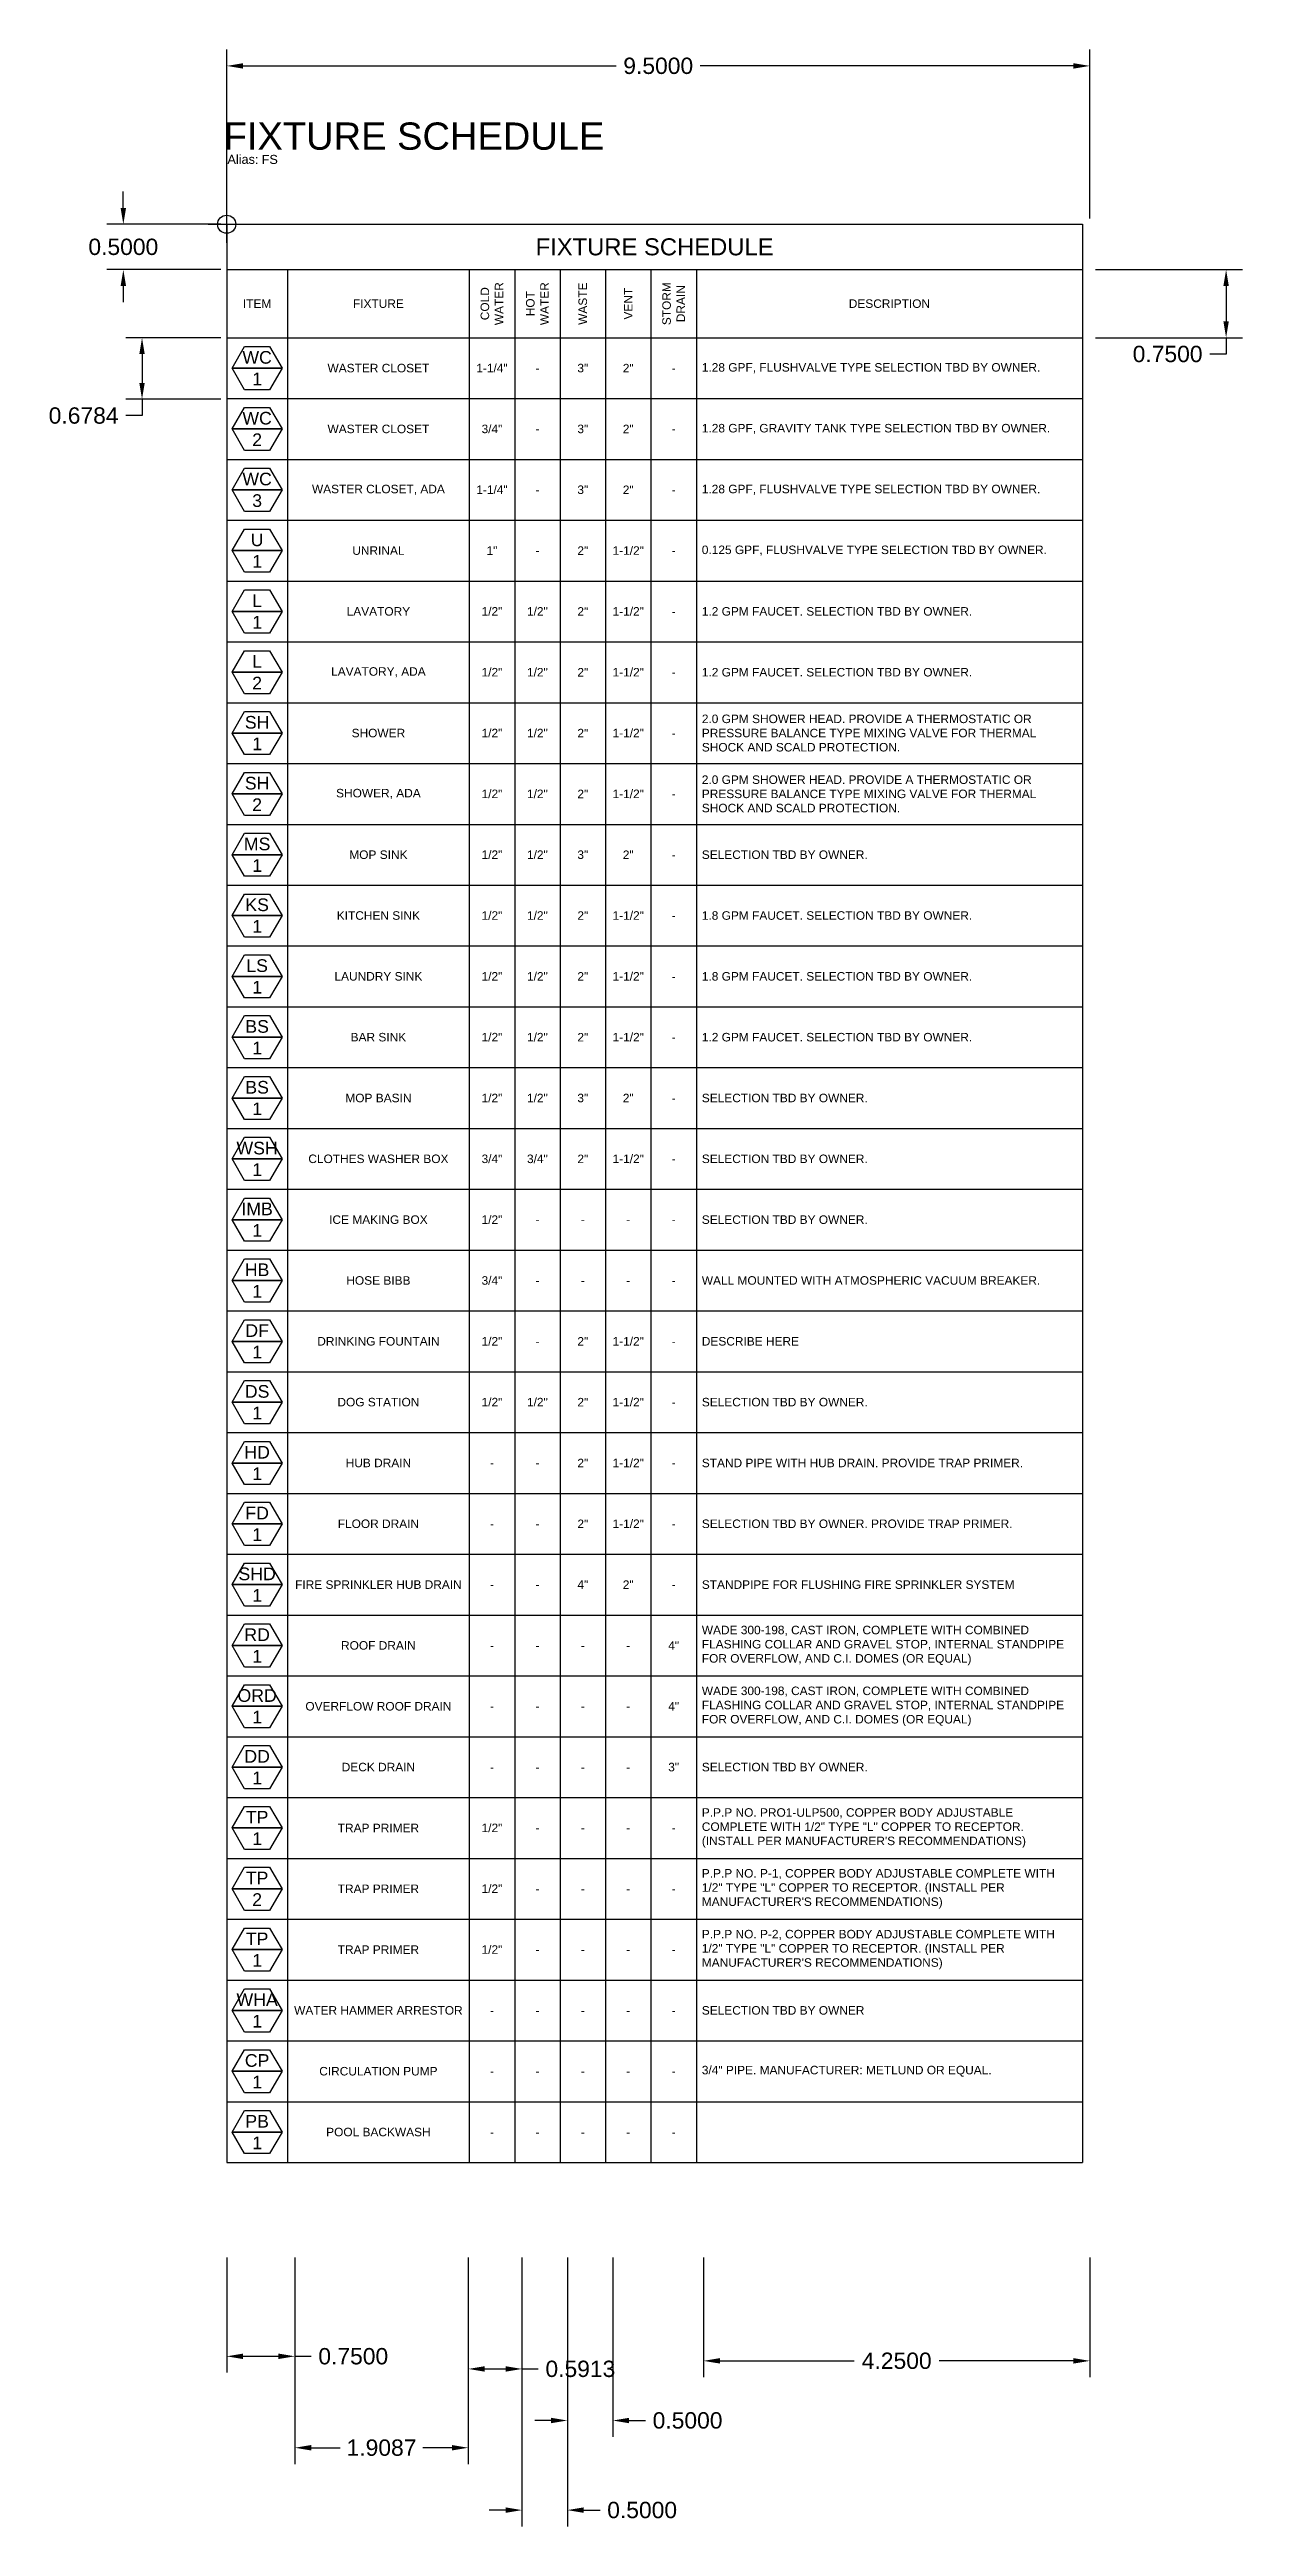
# Model space of a CAD drawing. Header units: inches. Extents: x -402 to -9, y -37 to 148.
# Drawn here: x -196.28 to -183.15, y 13.93 to 41.21 of the extents above; entities that cross this region are included whole.
import ezdxf
from ezdxf.enums import TextEntityAlignment as Align

# ---------------------------------------------------------------- set-up
doc = ezdxf.new("R2010")
doc.units = ezdxf.units.IN
doc.header["$MEASUREMENT"] = 0
for name, color, linetype in [('FIXTURE_DETAILS_[GV_P]', 7, 'Continuous'), ('GEC_BORDER', 255, 'Continuous'), ('PLUM_TEXT', 2, 'Continuous'), ('TABLE', 13, 'Continuous')]:
    doc.layers.add(name, color=color, linetype=linetype)
doc.styles.add('A2', font='arial.ttf', dxfattribs={"width": 1.00018})
doc.styles.add('ARC-TEXT', font='arial.ttf', dxfattribs={"width": 1.00018, "height": 4.5})
doc.styles.get("Standard").update_dxf_attribs({"font": 'arial.ttf'})
doc.dimstyles.get("Standard").update_dxf_attribs({"dimtxt": 0.18, "dimasz": 0.18, "dimexe": 0.18, "dimexo": 0.0625, "dimgap": 0.09, "dimtad": 0, "dimtih": 1, "dimtoh": 1, "dimdec": 4, "dimzin": 0, "dimdsep": 46, "dimtxsty": 'Standard', "dimcen": 0.09, "dimadec": 0, "dimazin": 0, "dimtfac": 1, "dimtdec": 4, "dimtofl": 0, "dimtmove": 0, "dimatfit": 3, "dimfxl": 1, "dimtolj": 1, "dimtzin": 0, "dimarcsym": 0})

msp = doc.modelspace()

# ---------------------------------------------------------------- blocks, each defined once
blk = doc.blocks.new('InsertPoint')
at = {"layer": 'GEC_BORDER'}
for p, q in [((-0.203, 0), (0.203, 0)), ((0, -0.203), (0, 0.203))]:
    blk.add_line(p, q, dxfattribs=at)
blk.add_circle((0, 0), 0.1, dxfattribs=at)
at = {"insert": (0.008, 0.664), "char_height": 0.1, "attachment_point": 7, "style": 'ARC-TEXT'}
blk.add_mtext('{\\fARIAL|b0|i0|c163|p34;Alias:}', dxfattribs=at)
at = {"style": 'ARC-TEXT', "width": 1.00018}
for tag, p, height in [('NAME', (-0.034, 0.821), 0.3), ('ALIAS', (0.385, 0.664), 0.1)]:
    blk.add_attdef(tag, p, '', height=height, dxfattribs=at)
blk = doc.blocks.new('*D13')
at = {"color": 0, "lineweight": -2, "transparency": 16777216}
for p, q in [((-194.331, 39.349), (-194.331, 41.211)), ((-184.831, 39.349), (-184.831, 41.211)), ((-194.151, 41.031), (-190.045, 41.031)), ((-185.011, 41.031), (-189.118, 41.031))]:
    blk.add_line(p, q, dxfattribs=at)
at = {"color": 0, "transparency": 16777216}
for points in [[(-194.151, 41.061), (-194.151, 41.001), (-194.331, 41.031)], [(-185.011, 41.061), (-185.011, 41.001), (-184.831, 41.031)]]:
    blk.add_solid(points, dxfattribs=at)
at = {"layer": 'DEFPOINTS', "color": 0, "transparency": 16777216}
for p in [(-194.331, 41.031), (-194.331, 39.287), (-184.831, 39.287)]:
    blk.add_point(p, dxfattribs=at)
at = {"color": 0, "transparency": 16777216, "insert": (-189.581, 41.031), "char_height": 0.18, "attachment_point": 5}
blk.add_mtext('\\A1;9.5000', dxfattribs=at)
blk = doc.blocks.new('*D14')
at = {"color": 0, "lineweight": -2, "transparency": 16777216}
for p, q in [((-195.469, 39.467), (-195.469, 39.647)), ((-194.394, 39.287), (-195.649, 39.287)), ((-194.394, 38.787), (-195.649, 38.787)), ((-195.469, 38.607), (-195.469, 38.427))]:
    blk.add_line(p, q, dxfattribs=at)
at = {"color": 0, "transparency": 16777216}
for points in [[(-195.499, 39.467), (-195.439, 39.467), (-195.469, 39.287)], [(-195.499, 38.607), (-195.439, 38.607), (-195.469, 38.787)]]:
    blk.add_solid(points, dxfattribs=at)
at = {"layer": 'DEFPOINTS', "color": 0, "transparency": 16777216}
for p in [(-194.331, 39.287), (-195.469, 38.787), (-194.331, 38.787)]:
    blk.add_point(p, dxfattribs=at)
at = {"color": 0, "transparency": 16777216, "insert": (-195.469, 39.037), "char_height": 0.18, "attachment_point": 5}
blk.add_mtext('\\A1;0.5000', dxfattribs=at)
blk = doc.blocks.new('*D15')
at = {"color": 0, "lineweight": -2, "transparency": 16777216}
for p, q in [((-194.394, 38.037), (-195.443, 38.037)), ((-195.263, 37.857), (-195.263, 37.539)), ((-194.394, 37.359), (-195.443, 37.359)), ((-195.263, 37.179), (-195.443, 37.179)), ((-195.263, 37.359), (-195.263, 37.179))]:
    blk.add_line(p, q, dxfattribs=at)
at = {"color": 0, "transparency": 16777216}
for points in [[(-195.293, 37.857), (-195.233, 37.857), (-195.263, 38.037)], [(-195.293, 37.539), (-195.233, 37.539), (-195.263, 37.359)]]:
    blk.add_solid(points, dxfattribs=at)
at = {"layer": 'DEFPOINTS', "color": 0, "transparency": 16777216}
for p in [(-194.331, 38.037), (-195.263, 37.359), (-194.331, 37.359)]:
    blk.add_point(p, dxfattribs=at)
at = {"color": 0, "transparency": 16777216, "insert": (-195.906, 37.179), "char_height": 0.18, "attachment_point": 5}
blk.add_mtext('\\A1;0.6784', dxfattribs=at)
blk = doc.blocks.new('*D16')
at = {"color": 0, "lineweight": -2, "transparency": 16777216}
for p, q in [((-194.331, 16.891), (-194.331, 15.622)), ((-193.581, 16.891), (-193.581, 15.622)), ((-194.151, 15.802), (-193.761, 15.802)), ((-193.581, 15.802), (-193.401, 15.802))]:
    blk.add_line(p, q, dxfattribs=at)
at = {"color": 0, "transparency": 16777216}
for points in [[(-194.151, 15.832), (-194.151, 15.772), (-194.331, 15.802)], [(-193.761, 15.832), (-193.761, 15.772), (-193.581, 15.802)]]:
    blk.add_solid(points, dxfattribs=at)
at = {"layer": 'DEFPOINTS', "color": 0, "transparency": 16777216}
for p in [(-194.331, 16.953), (-193.581, 16.953), (-193.581, 15.802)]:
    blk.add_point(p, dxfattribs=at)
at = {"color": 0, "transparency": 16777216, "insert": (-192.938, 15.802), "char_height": 0.18, "attachment_point": 5}
blk.add_mtext('\\A1;0.7500', dxfattribs=at)
blk = doc.blocks.new('*D17')
at = {"color": 0, "lineweight": -2, "transparency": 16777216}
for p, q in [((-193.581, 16.891), (-193.581, 14.615)), ((-191.672, 16.891), (-191.672, 14.615)), ((-193.401, 14.795), (-193.082, 14.795)), ((-191.852, 14.795), (-192.172, 14.795))]:
    blk.add_line(p, q, dxfattribs=at)
at = {"color": 0, "transparency": 16777216}
for points in [[(-193.401, 14.825), (-193.401, 14.765), (-193.581, 14.795)], [(-191.852, 14.825), (-191.852, 14.765), (-191.672, 14.795)]]:
    blk.add_solid(points, dxfattribs=at)
at = {"layer": 'DEFPOINTS', "color": 0, "transparency": 16777216}
for p in [(-193.581, 16.953), (-191.672, 16.953), (-191.672, 14.795)]:
    blk.add_point(p, dxfattribs=at)
at = {"color": 0, "transparency": 16777216, "insert": (-192.627, 14.795), "char_height": 0.18, "attachment_point": 5}
blk.add_mtext('\\A1;1.9087', dxfattribs=at)
blk = doc.blocks.new('*D18')
at = {"color": 0, "lineweight": -2, "transparency": 16777216}
for p, q in [((-191.672, 16.891), (-191.672, 15.483)), ((-191.081, 16.891), (-191.081, 15.483)), ((-191.492, 15.663), (-191.261, 15.663)), ((-191.081, 15.663), (-190.901, 15.663))]:
    blk.add_line(p, q, dxfattribs=at)
at = {"color": 0, "transparency": 16777216}
for points in [[(-191.492, 15.693), (-191.492, 15.633), (-191.672, 15.663)], [(-191.261, 15.693), (-191.261, 15.633), (-191.081, 15.663)]]:
    blk.add_solid(points, dxfattribs=at)
at = {"layer": 'DEFPOINTS', "color": 0, "transparency": 16777216}
for p in [(-191.672, 16.953), (-191.081, 16.953), (-191.081, 15.663)]:
    blk.add_point(p, dxfattribs=at)
at = {"color": 0, "transparency": 16777216, "insert": (-190.438, 15.663), "char_height": 0.18, "attachment_point": 5}
blk.add_mtext('\\A1;0.5913', dxfattribs=at)
blk = doc.blocks.new('*D19')
at = {"color": 0, "lineweight": -2, "transparency": 16777216}
for p, q in [((-191.081, 16.891), (-191.081, 13.928)), ((-190.581, 16.891), (-190.581, 13.928)), ((-191.261, 14.108), (-191.441, 14.108)), ((-190.401, 14.108), (-190.221, 14.108))]:
    blk.add_line(p, q, dxfattribs=at)
at = {"color": 0, "transparency": 16777216}
for points in [[(-191.261, 14.138), (-191.261, 14.078), (-191.081, 14.108)], [(-190.401, 14.138), (-190.401, 14.078), (-190.581, 14.108)]]:
    blk.add_solid(points, dxfattribs=at)
at = {"layer": 'DEFPOINTS', "color": 0, "transparency": 16777216}
for p in [(-191.081, 16.953), (-190.581, 16.953), (-190.581, 14.108)]:
    blk.add_point(p, dxfattribs=at)
at = {"color": 0, "transparency": 16777216, "insert": (-189.758, 14.108), "char_height": 0.18, "attachment_point": 5}
blk.add_mtext('\\A1;0.5000', dxfattribs=at)
blk = doc.blocks.new('*D20')
at = {"color": 0, "lineweight": -2, "transparency": 16777216}
for p, q in [((-190.581, 16.891), (-190.581, 14.915)), ((-190.081, 16.891), (-190.081, 14.915)), ((-190.761, 15.095), (-190.941, 15.095)), ((-189.901, 15.095), (-189.721, 15.095))]:
    blk.add_line(p, q, dxfattribs=at)
at = {"color": 0, "transparency": 16777216}
for points in [[(-190.761, 15.125), (-190.761, 15.065), (-190.581, 15.095)], [(-189.901, 15.125), (-189.901, 15.065), (-190.081, 15.095)]]:
    blk.add_solid(points, dxfattribs=at)
at = {"layer": 'DEFPOINTS', "color": 0, "transparency": 16777216}
for p in [(-190.581, 16.953), (-190.081, 16.953), (-190.081, 15.095)]:
    blk.add_point(p, dxfattribs=at)
at = {"color": 0, "transparency": 16777216, "insert": (-189.258, 15.095), "char_height": 0.18, "attachment_point": 5}
blk.add_mtext('\\A1;0.5000', dxfattribs=at)
blk = doc.blocks.new('*D21')
at = {"color": 0, "lineweight": -2, "transparency": 16777216}
for p, q in [((-189.081, 16.891), (-189.081, 15.572)), ((-184.831, 16.891), (-184.831, 15.572)), ((-188.901, 15.752), (-187.423, 15.752)), ((-185.011, 15.752), (-186.489, 15.752))]:
    blk.add_line(p, q, dxfattribs=at)
at = {"color": 0, "transparency": 16777216}
for points in [[(-188.901, 15.782), (-188.901, 15.722), (-189.081, 15.752)], [(-185.011, 15.782), (-185.011, 15.722), (-184.831, 15.752)]]:
    blk.add_solid(points, dxfattribs=at)
at = {"layer": 'DEFPOINTS', "color": 0, "transparency": 16777216}
for p in [(-189.081, 16.953), (-184.831, 16.953), (-184.831, 15.752)]:
    blk.add_point(p, dxfattribs=at)
at = {"color": 0, "transparency": 16777216, "insert": (-186.956, 15.752), "char_height": 0.18, "attachment_point": 5}
blk.add_mtext('\\A1;4.2500', dxfattribs=at)
blk = doc.blocks.new('*D22')
at = {"color": 0, "lineweight": -2, "transparency": 16777216}
for p, q in [((-184.769, 38.787), (-183.15, 38.787)), ((-183.33, 38.607), (-183.33, 38.217)), ((-184.769, 38.037), (-183.15, 38.037)), ((-183.33, 38.037), (-183.33, 37.857)), ((-183.33, 37.857), (-183.51, 37.857))]:
    blk.add_line(p, q, dxfattribs=at)
at = {"color": 0, "transparency": 16777216}
for points in [[(-183.36, 38.607), (-183.3, 38.607), (-183.33, 38.787)], [(-183.36, 38.217), (-183.3, 38.217), (-183.33, 38.037)]]:
    blk.add_solid(points, dxfattribs=at)
at = {"layer": 'DEFPOINTS', "color": 0, "transparency": 16777216}
for p in [(-184.831, 38.787), (-184.831, 38.037), (-183.33, 38.037)]:
    blk.add_point(p, dxfattribs=at)
at = {"color": 0, "transparency": 16777216, "insert": (-183.974, 37.857), "char_height": 0.18, "attachment_point": 5}
blk.add_mtext('\\A1;0.7500', dxfattribs=at)
blk = doc.blocks.new('Hex-Note')
at = {"layer": 'PLUM_TEXT'}
blk.add_lwpolyline([(-0.093, 0.16), (0.093, 0.16), (0.185, 0), (0.093, -0.16), (-0.093, -0.16), (-0.185, 0), (0.185, 0), (-0.185, 0), (-0.093, 0.16)], dxfattribs=at)
at = {"layer": 'PLUM_TEXT', "style": 'A2'}
for tag, p in [('ID', (0, 0.08)), ('ID_NUM', (0, -0.08))]:
    blk.add_attdef(tag, text='', height=0.0938, dxfattribs=at).set_placement(p, align=Align.MIDDLE_CENTER)
blk = doc.blocks.new('*T23')
at = {"layer": 'TABLE', "color": 0, "linetype": 'ByBlock', "lineweight": -2, "transparency": 16777216}
for p, q in [((0, 0), (9.42, 0)), ((0, 0), (0, -21.35)), ((9.42, 0), (9.42, -21.35)), ((0, -0.5), (9.42, -0.5)), ((0.67, -0.5), (0.67, -21.35)), ((2.67, -0.5), (2.67, -21.35)), ((3.17, -0.5), (3.17, -21.35)), ((3.67, -0.5), (3.67, -21.35)), ((4.17, -0.5), (4.17, -21.35)), ((4.67, -0.5), (4.67, -21.35)), ((5.17, -0.5), (5.17, -21.35)), ((0, -1.25), (9.42, -1.25)), ((0, -1.92), (9.42, -1.92)), ((0, -2.59), (9.42, -2.59)), ((0, -3.26), (9.42, -3.26)), ((0, -3.93), (9.42, -3.93)), ((0, -4.6), (9.42, -4.6)), ((0, -5.27), (9.42, -5.27)), ((0, -5.94), (9.42, -5.94)), ((0, -6.61), (9.42, -6.61)), ((0, -7.28), (9.42, -7.28)), ((0, -7.95), (9.42, -7.95)), ((0, -8.62), (9.42, -8.62)), ((0, -9.29), (9.42, -9.29)), ((0, -9.96), (9.42, -9.96)), ((0, -10.63), (9.42, -10.63)), ((0, -11.3), (9.42, -11.3)), ((0, -11.97), (9.42, -11.97)), ((0, -12.64), (9.42, -12.64)), ((0, -13.31), (9.42, -13.31)), ((0, -13.98), (9.42, -13.98)), ((0, -14.65), (9.42, -14.65)), ((0, -15.32), (9.42, -15.32)), ((0, -15.99), (9.42, -15.99)), ((0, -16.66), (9.42, -16.66)), ((0, -17.33), (9.42, -17.33)), ((0, -18), (9.42, -18)), ((0, -18.67), (9.42, -18.67)), ((0, -19.34), (9.42, -19.34)), ((0, -20.01), (9.42, -20.01)), ((0, -20.68), (9.42, -20.68)), ((0, -21.35), (9.42, -21.35))]:
    blk.add_line(p, q, dxfattribs=at)
at = {"layer": 'TABLE', "color": 2, "transparency": 16777216, "xscale": 1.484754819547645, "yscale": 1.484754819547645, "zscale": 1.484754819547645}
for p, values in [((0.335, -1.585), {'ID': 'WC', 'ID_NUM': '1'}), ((0.335, -2.255), {'ID': 'WC', 'ID_NUM': '2'}), ((0.335, -2.925), {'ID': 'WC', 'ID_NUM': '3'}), ((0.335, -3.595), {'ID': 'U', 'ID_NUM': '1'}), ((0.335, -4.265), {'ID': 'L', 'ID_NUM': '1'}), ((0.335, -4.935), {'ID': 'L', 'ID_NUM': '2'}), ((0.335, -5.605), {'ID': 'SH', 'ID_NUM': '1'}), ((0.335, -6.275), {'ID': 'SH', 'ID_NUM': '2'}), ((0.335, -6.945), {'ID': 'MS', 'ID_NUM': '1'}), ((0.335, -7.615), {'ID': 'KS', 'ID_NUM': '1'}), ((0.335, -8.285), {'ID': 'LS', 'ID_NUM': '1'}), ((0.335, -8.955), {'ID': 'BS', 'ID_NUM': '1'}), ((0.335, -9.625), {'ID': 'BS', 'ID_NUM': '1'}), ((0.335, -10.295), {'ID': 'WSH', 'ID_NUM': '1'}), ((0.335, -10.965), {'ID': 'IMB', 'ID_NUM': '1'}), ((0.335, -11.635), {'ID': 'HB', 'ID_NUM': '1'}), ((0.335, -12.305), {'ID': 'DF', 'ID_NUM': '1'}), ((0.335, -12.975), {'ID': 'DS', 'ID_NUM': '1'}), ((0.335, -13.645), {'ID': 'HD', 'ID_NUM': '1'}), ((0.335, -14.315), {'ID': 'FD', 'ID_NUM': '1'}), ((0.335, -14.985), {'ID': 'SHD', 'ID_NUM': '1'}), ((0.335, -15.655), {'ID': 'RD', 'ID_NUM': '1'}), ((0.335, -16.325), {'ID': 'ORD', 'ID_NUM': '1'}), ((0.335, -16.995), {'ID': 'DD', 'ID_NUM': '1'}), ((0.335, -17.665), {'ID': 'TP', 'ID_NUM': '1'}), ((0.335, -18.335), {'ID': 'TP', 'ID_NUM': '2'}), ((0.335, -19.005), {'ID': 'TP', 'ID_NUM': '1'}), ((0.335, -19.675), {'ID': 'WHA', 'ID_NUM': '1'}), ((0.335, -20.345), {'ID': 'CP', 'ID_NUM': '1'}), ((0.335, -21.015), {'ID': 'PB', 'ID_NUM': '1'})]:
    blk.add_blockref('Hex-Note', p, dxfattribs=at).add_auto_attribs(values)
at = {"layer": 'TABLE', "color": 2, "transparency": 16777216}
for s, insert, char_height, width, attachment_point in [('FIXTURE SCHEDULE', (4.71, -0.25), 0.1875, 9.3, 5), ('ITEM', (0.335, -0.875), 0.0938, 0.55, 5), ('FIXTURE', (1.67, -0.875), 0.0938, 1.88, 5), ('DESCRIPTION', (7.295, -0.875), 0.09375, 4.13, 5), ('WASTER CLOSET', (1.67, -1.585), 0.09375, 1.88, 5), ('1-1/4"', (2.92, -1.585), 0.0938, 0.38, 5), ('-', (3.42, -1.585), 0.0938, 0.38, 5), ('3"', (3.92, -1.585), 0.0938, 0.38, 5), ('2"', (4.42, -1.585), 0.0938, 0.38, 5), ('-', (4.92, -1.585), 0.0938, 0.38, 5), ('1.28 GPF, FLUSHVALVE TYPE SELECTION TBD BY OWNER.', (5.23, -1.585), 0.09375, 4.13, 4), ('WASTER CLOSET', (1.67, -2.255), 0.09375, 1.88, 5), ('3/4"', (2.92, -2.255), 0.0938, 0.38, 5), ('-', (3.42, -2.255), 0.0938, 0.38, 5), ('3"', (3.92, -2.255), 0.0938, 0.38, 5), ('2"', (4.42, -2.255), 0.0938, 0.38, 5), ('-', (4.92, -2.255), 0.0938, 0.38, 5), ('1.28 GPF, GRAVITY TANK TYPE SELECTION TBD BY OWNER.', (5.23, -2.255), 0.09375, 4.13, 4), ('WASTER CLOSET, ADA', (1.67, -2.925), 0.09375, 1.88, 5), ('1-1/4"', (2.92, -2.925), 0.0938, 0.38, 5), ('-', (3.42, -2.925), 0.0938, 0.38, 5), ('3"', (3.92, -2.925), 0.0938, 0.38, 5), ('2"', (4.42, -2.925), 0.0938, 0.38, 5), ('-', (4.92, -2.925), 0.0938, 0.38, 5), ('1.28 GPF, FLUSHVALVE TYPE SELECTION TBD BY OWNER.', (5.23, -2.925), 0.09375, 4.13, 4), ('2"', (3.92, -3.595), 0.0938, 0.38, 5), ('1-1/2"', (4.42, -3.595), 0.0938, 0.38, 5), ('0.125 GPF, FLUSHVALVE TYPE SELECTION TBD BY OWNER.', (5.23, -3.595), 0.09375, 4.13, 4), ('UNRINAL', (1.67, -3.595), 0.0938, 1.88, 5), ('1"', (2.92, -3.595), 0.0938, 0.38, 5), ('-', (3.42, -3.595), 0.0938, 0.38, 5), ('-', (4.92, -3.595), 0.0938, 0.38, 5), ('LAVATORY', (1.67, -4.265), 0.0938, 1.88, 5), ('1/2"', (2.92, -4.265), 0.0938, 0.38, 5), ('1/2"', (3.42, -4.265), 0.0938, 0.38, 5), ('2"', (3.92, -4.265), 0.0938, 0.38, 5), ('1-1/2"', (4.42, -4.265), 0.0938, 0.38, 5), ('-', (4.92, -4.265), 0.0938, 0.38, 5), ('1.2 GPM FAUCET. SELECTION TBD BY OWNER.', (5.23, -4.265), 0.09375, 4.13, 4), ('LAVATORY, ADA', (1.67, -4.935), 0.09375, 1.88, 5), ('1/2"', (2.92, -4.935), 0.0938, 0.38, 5), ('1/2"', (3.42, -4.935), 0.0938, 0.38, 5), ('2"', (3.92, -4.935), 0.0938, 0.38, 5), ('1-1/2"', (4.42, -4.935), 0.0938, 0.38, 5), ('1.2 GPM FAUCET. SELECTION TBD BY OWNER.', (5.23, -4.935), 0.09375, 4.13, 4), ('-', (4.92, -4.935), 0.0938, 0.38, 5), ('2.0 GPM SHOWER HEAD. PROVIDE A THERMOSTATIC OR PRESSURE BALANCE TYPE MIXING VALVE FOR THERMAL SHOCK AND SCALD PROTECTION.', (5.23, -5.605), 0.09375, 4.13, 4), ('SHOWER', (1.67, -5.605), 0.0938, 1.88, 5), ('1/2"', (2.92, -5.605), 0.0938, 0.38, 5), ('1/2"', (3.42, -5.605), 0.0938, 0.38, 5), ('2"', (3.92, -5.605), 0.0938, 0.38, 5), ('1-1/2"', (4.42, -5.605), 0.0938, 0.38, 5), ('-', (4.92, -5.605), 0.0938, 0.38, 5), ('SHOWER, ADA', (1.67, -6.275), 0.09375, 1.88, 5), ('1/2"', (2.92, -6.275), 0.0938, 0.38, 5), ('1/2"', (3.42, -6.275), 0.0938, 0.38, 5), ('2"', (3.92, -6.275), 0.0938, 0.38, 5), ('1-1/2"', (4.42, -6.275), 0.0938, 0.38, 5), ('2.0 GPM SHOWER HEAD. PROVIDE A THERMOSTATIC OR PRESSURE BALANCE TYPE MIXING VALVE FOR THERMAL SHOCK AND SCALD PROTECTION.', (5.23, -6.275), 0.09375, 4.13, 4), ('-', (4.92, -6.275), 0.0938, 0.38, 5), ('MOP SINK', (1.67, -6.945), 0.0938, 1.88, 5), ('1/2"', (2.92, -6.945), 0.0938, 0.38, 5), ('1/2"', (3.42, -6.945), 0.0938, 0.38, 5), ('3"', (3.92, -6.945), 0.0938, 0.38, 5), ('2"', (4.42, -6.945), 0.0938, 0.38, 5), ('-', (4.92, -6.945), 0.0938, 0.38, 5), ('SELECTION TBD BY OWNER.', (5.23, -6.945), 0.09375, 4.13, 4), ('KITCHEN SINK', (1.67, -7.615), 0.09375, 1.88, 5), ('1/2"', (2.92, -7.615), 0.0938, 0.38, 5), ('1/2"', (3.42, -7.615), 0.0938, 0.38, 5), ('2"', (3.92, -7.615), 0.0938, 0.38, 5), ('1-1/2"', (4.42, -7.615), 0.0938, 0.38, 5), ('-', (4.92, -7.615), 0.0938, 0.38, 5), ('1.8 GPM FAUCET. SELECTION TBD BY OWNER.', (5.23, -7.615), 0.09375, 4.13, 4), ('LAUNDRY SINK', (1.67, -8.285), 0.09375, 1.88, 5), ('1/2"', (2.92, -8.285), 0.0938, 0.38, 5), ('1/2"', (3.42, -8.285), 0.0938, 0.38, 5), ('2"', (3.92, -8.285), 0.0938, 0.38, 5), ('1-1/2"', (4.42, -8.285), 0.0938, 0.38, 5), ('-', (4.92, -8.285), 0.0938, 0.38, 5), ('1.8 GPM FAUCET. SELECTION TBD BY OWNER.', (5.23, -8.285), 0.09375, 4.13, 4), ('BAR SINK', (1.67, -8.955), 0.0938, 1.88, 5), ('1/2"', (2.92, -8.955), 0.0938, 0.38, 5), ('1/2"', (3.42, -8.955), 0.0938, 0.38, 5), ('2"', (3.92, -8.955), 0.0938, 0.38, 5), ('1-1/2"', (4.42, -8.955), 0.0938, 0.38, 5), ('-', (4.92, -8.955), 0.0938, 0.38, 5), ('1.2 GPM FAUCET. SELECTION TBD BY OWNER.', (5.23, -8.955), 0.09375, 4.13, 4), ('MOP BASIN', (1.67, -9.625), 0.0938, 1.88, 5), ('1/2"', (2.92, -9.625), 0.0938, 0.38, 5), ('1/2"', (3.42, -9.625), 0.0938, 0.38, 5), ('3"', (3.92, -9.625), 0.0938, 0.38, 5), ('2"', (4.42, -9.625), 0.0938, 0.38, 5), ('-', (4.92, -9.625), 0.0938, 0.38, 5), ('SELECTION TBD BY OWNER.', (5.23, -9.625), 0.09375, 4.13, 4), ('CLOTHES WASHER BOX', (1.67, -10.295), 0.09375, 1.88, 5), ('3/4"', (2.92, -10.295), 0.0938, 0.38, 5), ('3/4"', (3.42, -10.295), 0.0938, 0.38, 5), ('2"', (3.92, -10.295), 0.0938, 0.38, 5), ('1-1/2"', (4.42, -10.295), 0.0938, 0.38, 5), ('-', (4.92, -10.295), 0.0938, 0.38, 5), ('SELECTION TBD BY OWNER.', (5.23, -10.295), 0.09375, 4.13, 4), ('1/2"', (2.92, -10.965), 0.0938, 0.38, 5), ('ICE MAKING BOX', (1.67, -10.965), 0.09375, 1.88, 5), ('-', (3.42, -10.965), 0.0938, 0.38, 5), ('-', (3.92, -10.965), 0.0938, 0.38, 5), ('-', (4.42, -10.965), 0.0938, 0.38, 5), ('-', (4.92, -10.965), 0.0938, 0.38, 5), ('SELECTION TBD BY OWNER.', (5.23, -10.965), 0.09375, 4.13, 4), ('HOSE BIBB', (1.67, -11.635), 0.0938, 1.88, 5), ('3/4"', (2.92, -11.635), 0.0938, 0.38, 5), ('-', (3.42, -11.635), 0.0938, 0.38, 5), ('-', (3.92, -11.635), 0.0938, 0.38, 5), ('-', (4.42, -11.635), 0.0938, 0.38, 5), ('-', (4.92, -11.635), 0.0938, 0.38, 5), ('WALL MOUNTED WITH ATMOSPHERIC VACUUM BREAKER.', (5.23, -11.635), 0.09375, 4.13, 4), ('DRINKING FOUNTAIN', (1.67, -12.305), 0.09375, 1.88, 5), ('1/2"', (2.92, -12.305), 0.0938, 0.38, 5), ('2"', (3.92, -12.305), 0.0938, 0.38, 5), ('1-1/2"', (4.42, -12.305), 0.0938, 0.38, 5), ('DESCRIBE HERE', (5.23, -12.305), 0.09375, 4.13, 4), ('-', (3.42, -12.305), 0.0938, 0.38, 5), ('-', (4.92, -12.305), 0.0938, 0.38, 5), ('DOG STATION', (1.67, -12.975), 0.09375, 1.88, 5), ('1/2"', (2.92, -12.975), 0.0938, 0.38, 5), ('1/2"', (3.42, -12.975), 0.0938, 0.38, 5), ('2"', (3.92, -12.975), 0.0938, 0.38, 5), ('1-1/2"', (4.42, -12.975), 0.0938, 0.38, 5), ('-', (4.92, -12.975), 0.0938, 0.38, 5), ('SELECTION TBD BY OWNER.', (5.23, -12.975), 0.09375, 4.13, 4), ('HUB DRAIN', (1.67, -13.645), 0.0938, 1.88, 5), ('2"', (3.92, -13.645), 0.0938, 0.38, 5), ('1-1/2"', (4.42, -13.645), 0.0938, 0.38, 5), ('STAND PIPE WITH HUB DRAIN. PROVIDE TRAP PRIMER.', (5.23, -13.645), 0.09375, 4.13, 4), ('-', (2.92, -13.645), 0.0938, 0.38, 5), ('-', (3.42, -13.645), 0.0938, 0.38, 5), ('-', (4.92, -13.645), 0.0938, 0.38, 5), ('FLOOR DRAIN', (1.67, -14.315), 0.09375, 1.88, 5), ('-', (2.92, -14.315), 0.0938, 0.38, 5), ('-', (3.42, -14.315), 0.0938, 0.38, 5), ('2"', (3.92, -14.315), 0.0938, 0.38, 5), ('1-1/2"', (4.42, -14.315), 0.0938, 0.38, 5), ('-', (4.92, -14.315), 0.0938, 0.38, 5), ('SELECTION TBD BY OWNER. PROVIDE TRAP PRIMER.', (5.23, -14.315), 0.09375, 4.13, 4), ('FIRE SPRINKLER HUB DRAIN', (1.67, -14.985), 0.09375, 1.88, 5), ('-', (2.92, -14.985), 0.0938, 0.38, 5), ('-', (3.42, -14.985), 0.0938, 0.38, 5), ('4"', (3.92, -14.985), 0.0938, 0.38, 5), ('2"', (4.42, -14.985), 0.0938, 0.38, 5), ('-', (4.92, -14.985), 0.0938, 0.38, 5), ('STANDPIPE FOR FLUSHING FIRE SPRINKLER SYSTEM', (5.23, -14.985), 0.09375, 4.13, 4), ('WADE 300-198, CAST IRON, COMPLETE WITH COMBINED FLASHING COLLAR AND GRAVEL STOP, INTERNAL STANDPIPE FOR OVERFLOW, AND C.I. DOMES (OR EQUAL)', (5.23, -15.655), 0.09375, 4.13, 4), ('ROOF DRAIN', (1.67, -15.655), 0.0938, 1.88, 5), ('-', (2.92, -15.655), 0.0938, 0.38, 5), ('-', (3.42, -15.655), 0.0938, 0.38, 5), ('-', (3.92, -15.655), 0.0938, 0.38, 5), ('-', (4.42, -15.655), 0.0938, 0.38, 5), ('4"', (4.92, -15.655), 0.0938, 0.38, 5), ('OVERFLOW ROOF DRAIN', (1.67, -16.325), 0.09375, 1.88, 5), ('-', (2.92, -16.325), 0.0938, 0.38, 5), ('-', (3.42, -16.325), 0.0938, 0.38, 5), ('-', (3.92, -16.325), 0.0938, 0.38, 5), ('-', (4.42, -16.325), 0.0938, 0.38, 5), ('4"', (4.92, -16.325), 0.0938, 0.38, 5), ('WADE 300-198, CAST IRON, COMPLETE WITH COMBINED FLASHING COLLAR AND GRAVEL STOP, INTERNAL STANDPIPE FOR OVERFLOW, AND C.I. DOMES (OR EQUAL)', (5.23, -16.325), 0.09375, 4.13, 4), ('DECK DRAIN', (1.67, -16.995), 0.0938, 1.88, 5), ('-', (2.92, -16.995), 0.0938, 0.38, 5), ('-', (3.42, -16.995), 0.0938, 0.38, 5), ('-', (3.92, -16.995), 0.0938, 0.38, 5), ('-', (4.42, -16.995), 0.0938, 0.38, 5), ('3"', (4.92, -16.995), 0.0938, 0.38, 5), ('SELECTION TBD BY OWNER.', (5.23, -16.995), 0.09375, 4.13, 4), ('P.P.P NO. PRO1-ULP500, COPPER BODY ADJUSTABLE COMPLETE WITH 1/2" TYPE "L" COPPER TO RECEPTOR. (INSTALL PER MANUFACTURER\'S RECOMMENDATIONS)', (5.23, -17.665), 0.09375, 4.13, 4), ('TRAP PRIMER', (1.67, -17.665), 0.09375, 1.88, 5), ('1/2"', (2.92, -17.665), 0.0938, 0.38, 5), ('-', (3.42, -17.665), 0.0938, 0.38, 5), ('-', (3.92, -17.665), 0.0938, 0.38, 5), ('-', (4.42, -17.665), 0.0938, 0.38, 5), ('-', (4.92, -17.665), 0.0938, 0.38, 5), ('P.P.P NO. P-1, COPPER BODY ADJUSTABLE COMPLETE WITH 1/2" TYPE "L" COPPER TO RECEPTOR. (INSTALL PER MANUFACTURER\'S RECOMMENDATIONS)', (5.23, -18.335), 0.09375, 4.13, 4), ('TRAP PRIMER', (1.67, -18.335), 0.09375, 1.88, 5), ('1/2"', (2.92, -18.335), 0.0938, 0.38, 5), ('-', (3.42, -18.335), 0.0938, 0.38, 5), ('-', (3.92, -18.335), 0.0938, 0.38, 5), ('-', (4.42, -18.335), 0.0938, 0.38, 5), ('-', (4.92, -18.335), 0.0938, 0.38, 5), ('P.P.P NO. P-2, COPPER BODY ADJUSTABLE COMPLETE WITH 1/2" TYPE "L" COPPER TO RECEPTOR. (INSTALL PER MANUFACTURER\'S RECOMMENDATIONS)', (5.23, -19.005), 0.09375, 4.13, 4), ('TRAP PRIMER', (1.67, -19.005), 0.09375, 1.88, 5), ('1/2"', (2.92, -19.005), 0.0938, 0.38, 5), ('-', (3.42, -19.005), 0.0938, 0.38, 5), ('-', (3.92, -19.005), 0.0938, 0.38, 5), ('-', (4.42, -19.005), 0.0938, 0.38, 5), ('-', (4.92, -19.005), 0.0938, 0.38, 5), ('WATER HAMMER ARRESTOR', (1.67, -19.675), 0.09375, 1.88, 5), ('SELECTION TBD BY OWNER', (5.23, -19.675), 0.09375, 4.13, 4), ('-', (2.92, -19.675), 0.0938, 0.38, 5), ('-', (3.42, -19.675), 0.0938, 0.38, 5), ('-', (3.92, -19.675), 0.0938, 0.38, 5), ('-', (4.42, -19.675), 0.0938, 0.38, 5), ('-', (4.92, -19.675), 0.0938, 0.38, 5), ('CIRCULATION PUMP', (1.67, -20.345), 0.09375, 1.88, 5), ('-', (2.92, -20.345), 0.0938, 0.38, 5), ('-', (3.42, -20.345), 0.0938, 0.38, 5), ('-', (3.92, -20.345), 0.0938, 0.38, 5), ('-', (4.42, -20.345), 0.0938, 0.38, 5), ('-', (4.92, -20.345), 0.0938, 0.38, 5), ('3/4" PIPE. MANUFACTURER: METLUND OR EQUAL.', (5.23, -20.345), 0.09375, 4.13, 4), ('POOL BACKWASH', (1.67, -21.015), 0.09375, 1.88, 5), ('-', (2.92, -21.015), 0.0938, 0.38, 5), ('-', (3.42, -21.015), 0.0938, 0.38, 5), ('-', (3.92, -21.015), 0.0938, 0.38, 5), ('-', (4.42, -21.015), 0.0938, 0.38, 5), ('-', (4.92, -21.015), 0.0938, 0.38, 5)]:
    blk.add_mtext(s, dxfattribs=dict(at, insert=insert, char_height=char_height, width=width, attachment_point=attachment_point))
at = {"layer": 'TABLE', "color": 2, "transparency": 16777216, "width": 0.63, "attachment_point": 5, "rotation": 90}
for s, insert, char_height in [('COLD WATER', (2.92, -0.875), 0.0938), ('HOT WATER', (3.42, -0.875), 0.0938), ('WASTE', (3.92, -0.875), 0.0938), ('VENT', (4.42, -0.875), 0.0938), ('STORM DRAIN', (4.92, -0.875), 0.09375)]:
    blk.add_mtext(s, dxfattribs=dict(at, insert=insert, char_height=char_height))

# ---------------------------------------------------------------- dimensions: what is measured, and where the dimension line sits
dim = msp.add_linear_dim(base=(-194.33121, 41.03144), p1=(-184.83121, 39.28698), p2=(-194.33121, 39.28698), dimstyle='Standard')
dim.commit()
dim.dimension.update_dxf_attribs({"geometry": '*D13', "text_midpoint": (-189.58121, 41.03144), "dimtype": 160})
for base, p1, p2, picture, middle in [((-195.46859, 38.78698), (-194.33121, 39.28698), (-194.33121, 38.78698), '*D14', (-195.46859, 39.03698)), ((-183.33048, 38.03698), (-184.83121, 38.78698), (-184.83121, 38.03698), '*D22', (-183.9738, 37.85698)), ((-195.262646, 37.358531), (-194.331209, 38.036979), (-194.331209, 37.358531), '*D15', (-195.905907, 37.178531))]:
    dim = msp.add_linear_dim(base=base, p1=p1, p2=p2, angle=90, dimstyle='Standard')
    dim.commit()
    dim.dimension.update_dxf_attribs({"geometry": picture, "text_midpoint": middle})
for base, p1, p2, picture, middle in [((-193.58121, 15.80178), (-194.33121, 16.95331), (-193.58121, 16.95331), '*D16', (-192.93789, 15.80178)), ((-191.67248, 14.7946), (-193.58121, 16.95331), (-191.67248, 16.95331), '*D17', (-192.62684, 14.7946)), ((-191.08121, 15.6632), (-191.67248, 16.95331), (-191.08121, 16.95331), '*D18', (-190.43758, 15.6632)), ((-190.58121, 14.10789), (-191.08121, 16.95331), (-190.58121, 16.95331), '*D19', (-189.75789, 14.10789)), ((-190.08121, 15.09507), (-190.58121, 16.95331), (-190.08121, 16.95331), '*D20', (-189.25789, 15.09507)), ((-184.83121, 15.75207), (-189.08121, 16.95331), (-184.83121, 16.95331), '*D21', (-186.95621, 15.75207))]:
    dim = msp.add_linear_dim(base=base, p1=p1, p2=p2, dimstyle='Standard')
    dim.commit()
    dim.dimension.update_dxf_attribs({"geometry": picture, "text_midpoint": middle})

# ---------------------------------------------------------------- block references
msp.add_blockref('*T23', (-194.33121, 39.28698))
at = {"layer": 'FIXTURE_DETAILS_[GV_P]'}
msp.add_blockref('InsertPoint', (-194.33121, 39.28698), dxfattribs=at).add_auto_attribs({'NAME': 'FIXTURE SCHEDULE', 'ALIAS': 'FS'})

msp.set_redraw_order([(e.dxf.handle, doc.entitydb.next_handle()) for e in msp.query("TEXT MTEXT ATTDEF DIMENSION ARC_DIMENSION")])  # texts and dimensions are drawn at this point

doc.saveas('drawing.dxf')
